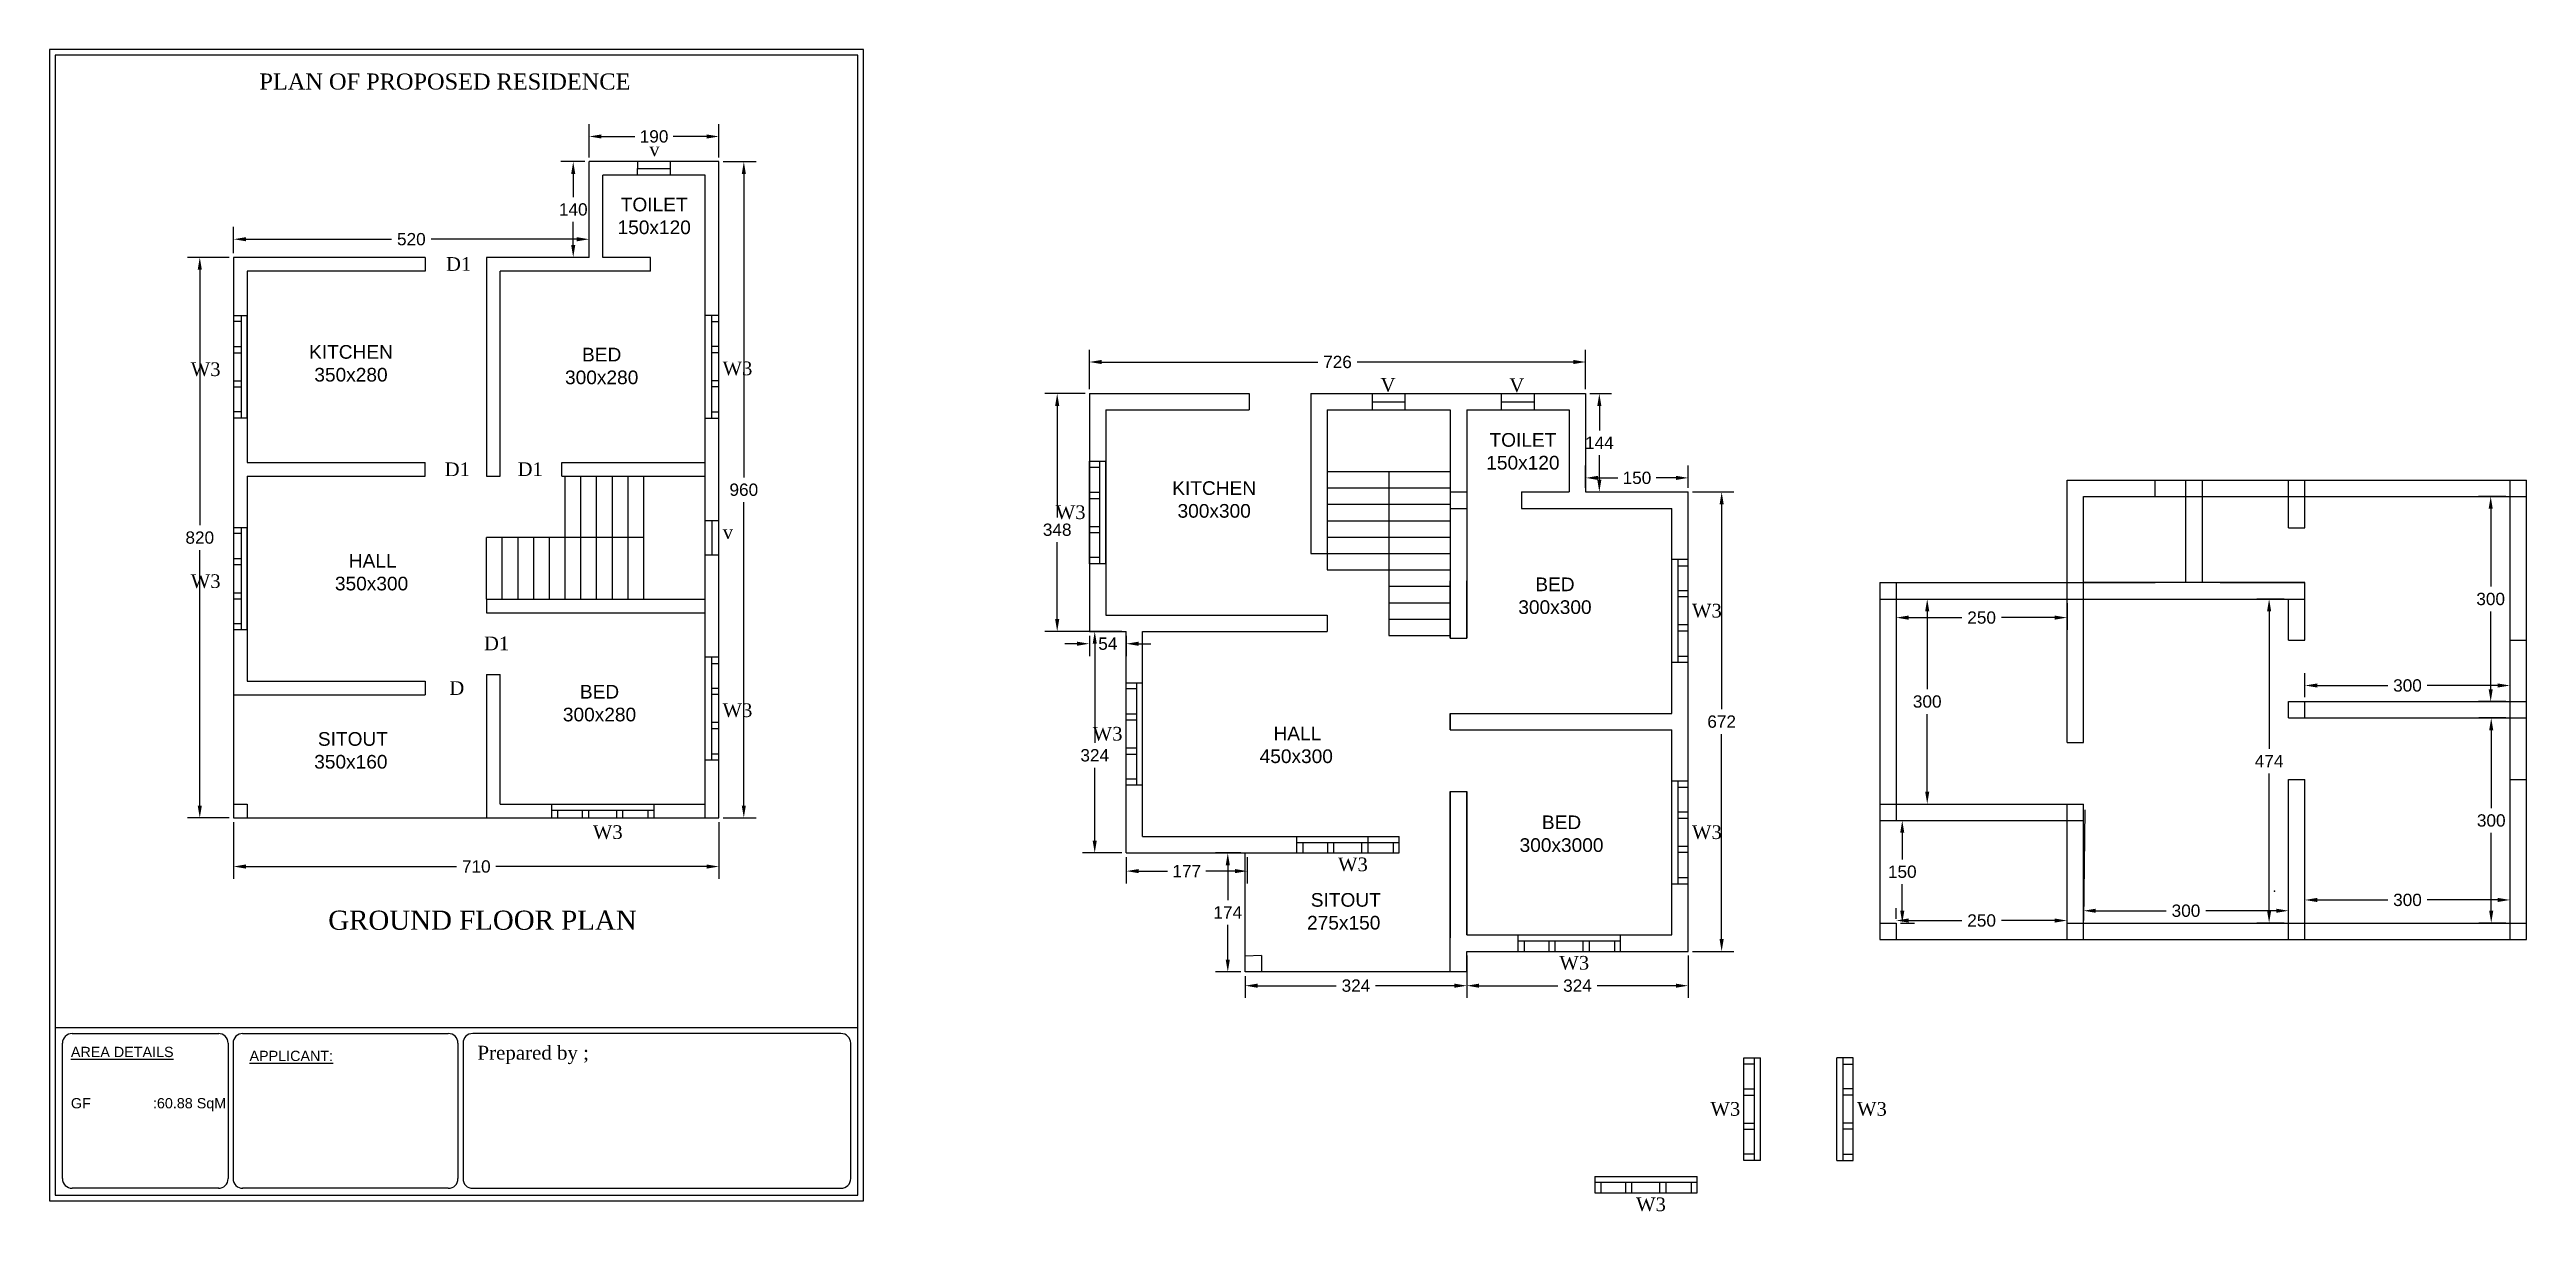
# Model space of a CAD drawing. Header units: inches. Extents: x -2903 to 3367, y -161 to 1064.
# Drawn here: x -776.65 to -740.42, y 670.51 to 687.5 of the extents above; entities that cross this region are included whole.
import ezdxf

# ---------------------------------------------------------------- set-up
doc = ezdxf.new("R2010")
doc.units = ezdxf.units.IN
doc.header["$MEASUREMENT"] = 0
doc.layers.add('--plan', color=7, linetype='Continuous')
doc.layers.add('PLAN', color=10, linetype='Continuous')
doc.styles.add('Notes', font='arial.ttf', dxfattribs={"height": 3})
doc.styles.add('SA', font='times.ttf')
doc.styles.get("Standard").update_dxf_attribs({"font": 'arial.ttf'})
doc.dimstyles.get("Standard").update_dxf_attribs({"dimtxt": 0.18, "dimasz": 0.18, "dimexe": 0.18, "dimexo": 0.0625, "dimgap": 0.09, "dimtad": 0, "dimtih": 1, "dimtoh": 1, "dimdec": 0, "dimlfac": 100, "dimzin": 0, "dimdsep": 46, "dimtxsty": 'Standard', "dimcen": 0.09, "dimadec": 0, "dimazin": 0, "dimtfac": 1, "dimtdec": 0, "dimtofl": 0, "dimtmove": 0, "dimatfit": 3, "dimfxl": 1, "dimtolj": 1, "dimtzin": 0, "dimarcsym": 0})

msp = doc.modelspace()

# ---------------------------------------------------------------- texts
at = {"layer": '--plan', "ltscale": 0.1, "style": 'SA'}
for s, insert, char_height, width, attachment_point in [('\\A1;                               PLAN OF PROPOSED RESIDENCE ', (-776.337, 687.152), 0.23556, 14.73719, 1), ('{\\fTimes New Roman|b0|i0|c0|p18;W3}', (-774.584, 682.926), 0.2, 0.23555, 1), ('{\\fTimes New Roman|b0|i0|c0|p18;W3}', (-766.369, 682.938), 0.2, 0.23555, 3), ('{\\fTimes New Roman|b0|i0|c0|p18;V}', (-757.18, 682.696), 0.2, 0.23555, 1), ('{\\fTimes New Roman|b0|i0|c0|p18;V}', (-755.297, 682.691), 0.2, 0.23555, 1), ('{\\fTimes New Roman|b0|i0|c0|p18;W3}', (-761.495, 680.834), 0.2, 0.23555, 3), ('{\\fTimes New Roman|b0|i0|c0|p18;W3}', (-774.584, 679.826), 0.2, 0.23555, 1), ('{\\fTimes New Roman|b0|i0|c0|p18;W3}', (-752.625, 679.394), 0.2, 0.23555, 1), ('{\\fTimes New Roman|b0|i0|c0|p18;W3}', (-766.369, 677.938), 0.2, 0.23555, 3), ('{\\fTimes New Roman|b0|i0|c0|p18;W3}', (-760.955, 677.594), 0.2, 0.23555, 3), ('{\\fTimes New Roman|b0|i0|c0|p18;W3}', (-768.702, 676.155), 0.2, 0.23555, 1), ('{\\fTimes New Roman|b0|i0|c0|p18;W3}', (-752.625, 676.154), 0.2, 0.23555, 1), ('{\\fTimes New Roman|b0|i0|c0|p18;W3}', (-757.803, 675.683), 0.2, 0.23555, 1), ('GROUND FLOOR PLAN', (-772.573, 674.906), 0.28, 17.51749, 1), ('{\\fTimes New Roman|b0|i0|c0|p18;W3}', (-754.565, 674.243), 0.2, 0.23555, 1), ('{\\fTimes New Roman|b0|i0|c0|p18;W3}', (-751.919, 672.106), 0.2, 0.23555, 3), ('{\\fTimes New Roman|b0|i0|c0|p18;W3}', (-750.211, 672.106), 0.2, 0.23555, 1), ('{\\fTimes New Roman|b0|i0|c0|p18;W3}', (-753.443, 670.71), 0.2, 0.23555, 1)]:
    msp.add_mtext(s, dxfattribs=dict(at, insert=insert, char_height=char_height, width=width, attachment_point=attachment_point))
at = {"layer": '--plan', "ltscale": 0.1, "char_height": 0.2, "attachment_point": 3, "style": 'SA'}
for insert in [(-767.726, 686.142), (-766.651, 680.543)]:
    msp.add_mtext_dynamic_manual_height_columns('v', width=5.30494, gutter_width=12.5, heights=[0], dxfattribs=dict(at, insert=insert))
at = {"char_height": 0.2, "attachment_point": 1}
for s, insert in [('\\pxqc;TOILET\\P150x120', (-768.604, 685.335)), ('\\pxqc;KITCHEN\\P350x280', (-773.039, 683.179)), ('\\pxqc;BED\\P300x280', (-769.372, 683.14)), ('\\pxqc;TOILET\\P150x120', (-755.897, 681.892)), ('\\pxqc;KITCHEN\\P300x300', (-760.413, 681.187)), ('      HALL\\P\\pxqc;350x300', (-772.738, 680.124)), ('\\pxqc;BED\\P300x300', (-755.428, 679.779)), ('\\pxqc;BED\\P300x280', (-769.404, 678.208)), ('\\pxqc;SITOUT\\P\\pq*;   350x160', (-773.011, 677.517)), ('      HALL\\P\\pxqc;450x300', (-759.212, 677.598)), ('\\pxqc;BED\\P300x3000', (-755.332, 676.298)), ('\\pxqc;SITOUT\\P\\pq*;   275x150', (-758.488, 675.163))]:
    msp.add_mtext_dynamic_manual_height_columns(s, width=1.59803, gutter_width=1, heights=[0], dxfattribs=dict(at, insert=insert))
at = {"char_height": 0.2, "width": 2.56504, "attachment_point": 1, "style": 'Notes'}
for s, insert in [('\\pxqc;{\\fTimes New Roman|b0|i0|c0|p18;D1}', (-771.948, 684.465)), ('\\pxqc;{\\fTimes New Roman|b0|i0|c0|p18;D1}', (-771.967, 681.462)), ('\\pxqc;{\\fTimes New Roman|b0|i0|c0|p18;D1}', (-770.901, 681.464)), ('\\pxqc;{\\fTimes New Roman|b0|i0|c0|p18;D1}', (-771.393, 678.915)), ('\\pxqc;{\\fTimes New Roman|b0|i0|c0|p18;D}', (-771.975, 678.262))]:
    msp.add_mtext(s, dxfattribs=dict(at, insert=insert))
at = {"insert": (-770.39, 672.929), "char_height": 0.20249, "width": 4.70043, "attachment_point": 1}
msp.add_mtext('{\\fTimes New Roman|b0|i0|c0|p18;Prepared by ;}', dxfattribs=at)
msp.add_mtext('{\\fTimes New Roman|b0|i0|c0|p18;Prepared by ;}', dxfattribs=at)
at = {"layer": 'PLAN', "color": 0, "char_height": 0.14999, "attachment_point": 1}
for s, insert, width in [('\\pxt4.6154;{\\LAREA DETAILS}\\P\\P\\P\\ptz;GF ^I^I:60.88 SqM\\P\\pt8;\\P\\P\\ptz;\\P^I', (-776.337, 672.914), 2.45692), ('\\pxt4.6154;{\\LAPPLICANT:}', (-773.724, 672.856), 3.01126), ('\\pxt4.6154;{\\LAPPLICANT:}\\P\\P\\P\\P\\pt4.6154,11;                 ', (-773.724, 672.856), 3.01126)]:
    msp.add_mtext(s, dxfattribs=dict(at, insert=insert, width=width))

# ---------------------------------------------------------------- blocks, each defined once
blk = doc.blocks.new('*D336')
at = {"color": 0, "lineweight": -2, "transparency": 16777216}
for p, q in [((-773.957, 676.199), (-773.957, 675.371)), ((-766.857, 676.199), (-766.857, 675.371)), ((-773.777, 675.551), (-770.695, 675.551)), ((-767.037, 675.551), (-770.119, 675.551))]:
    blk.add_line(p, q, dxfattribs=at)
at = {"color": 0, "transparency": 16777216}
for points in [[(-773.777, 675.581), (-773.777, 675.521), (-773.957, 675.551)], [(-767.037, 675.581), (-767.037, 675.521), (-766.857, 675.551)]]:
    blk.add_solid(points, dxfattribs=at)
at = {"layer": 'Defpoints', "color": 0, "transparency": 16777216}
for p in [(-773.957, 676.262), (-766.857, 676.262), (-766.857, 675.551)]:
    blk.add_point(p, dxfattribs=at)
at = {"color": 0, "transparency": 16777216, "insert": (-770.407, 675.551), "char_height": 0.18, "attachment_point": 5}
blk.add_mtext('\\A1;710', dxfattribs=at)
blk = doc.blocks.new('*D337')
at = {"color": 0, "lineweight": -2, "transparency": 16777216}
for p, q in [((-774.02, 684.462), (-774.632, 684.462)), ((-774.452, 684.282), (-774.452, 680.544)), ((-774.452, 676.442), (-774.452, 680.18)), ((-774.02, 676.262), (-774.632, 676.262))]:
    blk.add_line(p, q, dxfattribs=at)
at = {"color": 0, "transparency": 16777216}
for points in [[(-774.482, 684.282), (-774.422, 684.282), (-774.452, 684.462)], [(-774.482, 676.442), (-774.422, 676.442), (-774.452, 676.262)]]:
    blk.add_solid(points, dxfattribs=at)
at = {"layer": 'Defpoints', "color": 0, "transparency": 16777216}
for p in [(-774.452, 684.462), (-773.957, 684.462), (-773.957, 676.262)]:
    blk.add_point(p, dxfattribs=at)
at = {"color": 0, "transparency": 16777216, "insert": (-774.452, 680.362), "char_height": 0.18, "attachment_point": 5}
blk.add_mtext('\\A1;820', dxfattribs=at)
blk = doc.blocks.new('*D326')
at = {"color": 0, "lineweight": -2, "transparency": 16777216}
for p, q in [((-746.899, 674.787), (-746.899, 675.084)), ((-743.899, 674.787), (-743.899, 675.084)), ((-746.719, 674.904), (-745.687, 674.904)), ((-744.079, 674.904), (-745.11, 674.904))]:
    blk.add_line(p, q, dxfattribs=at)
at = {"color": 0, "transparency": 16777216}
for points in [[(-746.719, 674.934), (-746.719, 674.874), (-746.899, 674.904)], [(-744.079, 674.934), (-744.079, 674.874), (-743.899, 674.904)]]:
    blk.add_solid(points, dxfattribs=at)
at = {"layer": 'Defpoints', "color": 0, "transparency": 16777216}
for p in [(-746.899, 674.724), (-743.899, 674.904), (-743.899, 674.724)]:
    blk.add_point(p, dxfattribs=at)
at = {"color": 0, "transparency": 16777216, "insert": (-745.399, 674.904), "char_height": 0.18, "attachment_point": 5}
blk.add_mtext('\\A1;300', dxfattribs=at)
blk = doc.blocks.new('*D327')
at = {"color": 0, "lineweight": -2, "transparency": 16777216}
for p, q in [((-743.961, 679.464), (-744.363, 679.464)), ((-744.183, 679.284), (-744.183, 677.274)), ((-744.183, 674.904), (-744.183, 676.914)), ((-743.961, 674.724), (-744.363, 674.724))]:
    blk.add_line(p, q, dxfattribs=at)
at = {"color": 0, "transparency": 16777216}
for points in [[(-744.213, 679.284), (-744.153, 679.284), (-744.183, 679.464)], [(-744.213, 674.904), (-744.153, 674.904), (-744.183, 674.724)]]:
    blk.add_solid(points, dxfattribs=at)
at = {"layer": 'Defpoints', "color": 0, "transparency": 16777216}
for p in [(-744.183, 679.464), (-743.899, 679.464), (-743.899, 674.724)]:
    blk.add_point(p, dxfattribs=at)
at = {"color": 0, "transparency": 16777216, "insert": (-744.183, 677.094), "char_height": 0.18, "attachment_point": 5}
blk.add_mtext('\\A1;474', dxfattribs=at)
blk = doc.blocks.new('*D328')
at = {"color": 0, "lineweight": -2, "transparency": 16777216}
for p, q in [((-743.659, 674.787), (-743.659, 675.242)), ((-743.479, 675.062), (-742.447, 675.062)), ((-740.839, 675.062), (-741.87, 675.062)), ((-740.659, 674.787), (-740.659, 675.242))]:
    blk.add_line(p, q, dxfattribs=at)
at = {"color": 0, "transparency": 16777216}
for points in [[(-743.479, 675.092), (-743.479, 675.032), (-743.659, 675.062)], [(-740.839, 675.092), (-740.839, 675.032), (-740.659, 675.062)]]:
    blk.add_solid(points, dxfattribs=at)
at = {"layer": 'Defpoints', "color": 0, "transparency": 16777216}
for p in [(-743.659, 675.062), (-743.659, 674.724), (-740.659, 674.724)]:
    blk.add_point(p, dxfattribs=at)
at = {"color": 0, "transparency": 16777216, "insert": (-742.159, 675.062), "char_height": 0.18, "attachment_point": 5}
blk.add_mtext('\\A1;300', dxfattribs=at)
blk = doc.blocks.new('*D329')
at = {"color": 0, "lineweight": -2, "transparency": 16777216}
for p, q in [((-740.721, 677.724), (-741.114, 677.724)), ((-740.934, 677.544), (-740.934, 676.406)), ((-740.934, 674.904), (-740.934, 676.042)), ((-740.721, 674.724), (-741.114, 674.724))]:
    blk.add_line(p, q, dxfattribs=at)
at = {"color": 0, "transparency": 16777216}
for points in [[(-740.964, 677.544), (-740.904, 677.544), (-740.934, 677.724)], [(-740.964, 674.904), (-740.904, 674.904), (-740.934, 674.724)]]:
    blk.add_solid(points, dxfattribs=at)
at = {"layer": 'Defpoints', "color": 0, "transparency": 16777216}
for p in [(-740.934, 677.724), (-740.659, 677.724), (-740.659, 674.724)]:
    blk.add_point(p, dxfattribs=at)
at = {"color": 0, "transparency": 16777216, "insert": (-740.934, 676.224), "char_height": 0.18, "attachment_point": 5}
blk.add_mtext('\\A1;300', dxfattribs=at)
blk = doc.blocks.new('*D330')
at = {"color": 0, "lineweight": -2, "transparency": 16777216}
for p, q in [((-740.721, 680.964), (-741.122, 680.964)), ((-740.942, 680.784), (-740.942, 679.646)), ((-740.942, 678.144), (-740.942, 679.282)), ((-740.721, 677.964), (-741.122, 677.964))]:
    blk.add_line(p, q, dxfattribs=at)
at = {"color": 0, "transparency": 16777216}
for points in [[(-740.972, 680.784), (-740.912, 680.784), (-740.942, 680.964)], [(-740.972, 678.144), (-740.912, 678.144), (-740.942, 677.964)]]:
    blk.add_solid(points, dxfattribs=at)
at = {"layer": 'Defpoints', "color": 0, "transparency": 16777216}
for p in [(-740.942, 680.964), (-740.659, 680.964), (-740.659, 677.964)]:
    blk.add_point(p, dxfattribs=at)
at = {"color": 0, "transparency": 16777216, "insert": (-740.942, 679.464), "char_height": 0.18, "attachment_point": 5}
blk.add_mtext('\\A1;300', dxfattribs=at)
blk = doc.blocks.new('*D331')
at = {"color": 0, "lineweight": -2, "transparency": 16777216}
for p, q in [((-743.659, 678.027), (-743.659, 678.379)), ((-740.659, 678.027), (-740.659, 678.379)), ((-743.479, 678.199), (-742.447, 678.199)), ((-740.839, 678.199), (-741.87, 678.199))]:
    blk.add_line(p, q, dxfattribs=at)
at = {"color": 0, "transparency": 16777216}
for points in [[(-743.479, 678.229), (-743.479, 678.169), (-743.659, 678.199)], [(-740.839, 678.229), (-740.839, 678.169), (-740.659, 678.199)]]:
    blk.add_solid(points, dxfattribs=at)
at = {"layer": 'Defpoints', "color": 0, "transparency": 16777216}
for p in [(-743.659, 678.199), (-743.659, 677.964), (-740.659, 677.964)]:
    blk.add_point(p, dxfattribs=at)
at = {"color": 0, "transparency": 16777216, "insert": (-742.159, 678.199), "char_height": 0.18, "attachment_point": 5}
blk.add_mtext('\\A1;300', dxfattribs=at)
blk = doc.blocks.new('*D332')
at = {"color": 0, "lineweight": -2, "transparency": 16777216}
for p, q in [((-749.637, 674.787), (-749.637, 674.941)), ((-749.457, 674.761), (-748.678, 674.761)), ((-747.319, 674.761), (-748.098, 674.761)), ((-747.139, 674.787), (-747.139, 674.941))]:
    blk.add_line(p, q, dxfattribs=at)
at = {"color": 0, "transparency": 16777216}
for points in [[(-749.457, 674.791), (-749.457, 674.731), (-749.637, 674.761)], [(-747.319, 674.791), (-747.319, 674.731), (-747.139, 674.761)]]:
    blk.add_solid(points, dxfattribs=at)
at = {"layer": 'Defpoints', "color": 0, "transparency": 16777216}
for p in [(-749.637, 674.724), (-747.139, 674.761), (-747.139, 674.724)]:
    blk.add_point(p, dxfattribs=at)
at = {"color": 0, "transparency": 16777216, "insert": (-748.388, 674.761), "char_height": 0.18, "attachment_point": 5}
blk.add_mtext('\\A1;250', dxfattribs=at)
blk = doc.blocks.new('*D333')
at = {"color": 0, "lineweight": -2, "transparency": 16777216}
for p, q in [((-749.575, 676.224), (-749.369, 676.224)), ((-749.549, 676.044), (-749.549, 675.656)), ((-749.549, 674.904), (-749.549, 675.292)), ((-749.575, 674.724), (-749.369, 674.724))]:
    blk.add_line(p, q, dxfattribs=at)
at = {"color": 0, "transparency": 16777216}
for points in [[(-749.579, 676.044), (-749.519, 676.044), (-749.549, 676.224)], [(-749.579, 674.904), (-749.519, 674.904), (-749.549, 674.724)]]:
    blk.add_solid(points, dxfattribs=at)
at = {"layer": 'Defpoints', "color": 0, "transparency": 16777216}
for p in [(-749.637, 676.224), (-749.549, 676.224), (-749.637, 674.724)]:
    blk.add_point(p, dxfattribs=at)
at = {"color": 0, "transparency": 16777216, "insert": (-749.549, 675.474), "char_height": 0.18, "attachment_point": 5}
blk.add_mtext('\\A1;150', dxfattribs=at)
blk = doc.blocks.new('*D334')
at = {"color": 0, "lineweight": -2, "transparency": 16777216}
for p, q in [((-749.637, 679.402), (-749.637, 679.012)), ((-747.139, 679.402), (-747.139, 679.012)), ((-749.457, 679.192), (-748.678, 679.192)), ((-747.319, 679.192), (-748.098, 679.192))]:
    blk.add_line(p, q, dxfattribs=at)
at = {"color": 0, "transparency": 16777216}
for points in [[(-749.457, 679.222), (-749.457, 679.162), (-749.637, 679.192)], [(-747.319, 679.222), (-747.319, 679.162), (-747.139, 679.192)]]:
    blk.add_solid(points, dxfattribs=at)
at = {"layer": 'Defpoints', "color": 0, "transparency": 16777216}
for p in [(-749.637, 679.464), (-747.139, 679.464), (-749.637, 679.192)]:
    blk.add_point(p, dxfattribs=at)
at = {"color": 0, "transparency": 16777216, "insert": (-748.388, 679.192), "char_height": 0.18, "attachment_point": 5}
blk.add_mtext('\\A1;250', dxfattribs=at)
blk = doc.blocks.new('*D335')
at = {"color": 0, "lineweight": -2, "transparency": 16777216}
for p, q in [((-749.575, 679.464), (-749.004, 679.464)), ((-749.184, 679.284), (-749.184, 678.146)), ((-749.184, 676.644), (-749.184, 677.782)), ((-749.575, 676.464), (-749.004, 676.464))]:
    blk.add_line(p, q, dxfattribs=at)
at = {"color": 0, "transparency": 16777216}
for points in [[(-749.214, 679.284), (-749.154, 679.284), (-749.184, 679.464)], [(-749.214, 676.644), (-749.154, 676.644), (-749.184, 676.464)]]:
    blk.add_solid(points, dxfattribs=at)
at = {"layer": 'Defpoints', "color": 0, "transparency": 16777216}
for p in [(-749.637, 679.464), (-749.637, 676.464), (-749.184, 676.464)]:
    blk.add_point(p, dxfattribs=at)
at = {"color": 0, "transparency": 16777216, "insert": (-749.184, 677.964), "char_height": 0.18, "attachment_point": 5}
blk.add_mtext('\\A1;300', dxfattribs=at)
blk = doc.blocks.new('*D338')
at = {"color": 0, "lineweight": -2, "transparency": 16777216}
for p, q in [((-761.44, 682.533), (-761.44, 683.111)), ((-754.18, 682.533), (-754.18, 683.111)), ((-761.26, 682.931), (-758.098, 682.931)), ((-754.36, 682.931), (-757.522, 682.931))]:
    blk.add_line(p, q, dxfattribs=at)
at = {"color": 0, "transparency": 16777216}
for points in [[(-761.26, 682.961), (-761.26, 682.901), (-761.44, 682.931)], [(-754.36, 682.961), (-754.36, 682.901), (-754.18, 682.931)]]:
    blk.add_solid(points, dxfattribs=at)
at = {"layer": 'Defpoints', "color": 0, "transparency": 16777216}
for p in [(-754.18, 682.931), (-761.44, 682.47), (-754.18, 682.47)]:
    blk.add_point(p, dxfattribs=at)
at = {"color": 0, "transparency": 16777216, "insert": (-757.81, 682.931), "char_height": 0.18, "attachment_point": 5}
blk.add_mtext('\\A1;726', dxfattribs=at)
blk = doc.blocks.new('*D339')
at = {"color": 0, "lineweight": -2, "transparency": 16777216}
for p, q in [((-754.118, 682.47), (-753.8, 682.47)), ((-753.98, 682.29), (-753.98, 681.93)), ((-753.98, 681.21), (-753.98, 681.57)), ((-754.118, 681.03), (-753.8, 681.03))]:
    blk.add_line(p, q, dxfattribs=at)
at = {"color": 0, "transparency": 16777216}
for points in [[(-754.01, 682.29), (-753.95, 682.29), (-753.98, 682.47)], [(-754.01, 681.21), (-753.95, 681.21), (-753.98, 681.03)]]:
    blk.add_solid(points, dxfattribs=at)
at = {"layer": 'Defpoints', "color": 0, "transparency": 16777216}
for p in [(-754.18, 682.47), (-754.18, 681.03), (-753.98, 681.03)]:
    blk.add_point(p, dxfattribs=at)
at = {"color": 0, "transparency": 16777216, "insert": (-753.98, 681.75), "char_height": 0.18, "attachment_point": 5}
blk.add_mtext('\\A1;144', dxfattribs=at)
blk = doc.blocks.new('*D340')
at = {"color": 0, "lineweight": -2, "transparency": 16777216}
for p, q in [((-754.18, 681.093), (-754.18, 681.416)), ((-754, 681.236), (-753.71, 681.236)), ((-752.86, 681.236), (-753.15, 681.236)), ((-752.68, 681.093), (-752.68, 681.416))]:
    blk.add_line(p, q, dxfattribs=at)
at = {"color": 0, "transparency": 16777216}
for points in [[(-754, 681.266), (-754, 681.206), (-754.18, 681.236)], [(-752.86, 681.266), (-752.86, 681.206), (-752.68, 681.236)]]:
    blk.add_solid(points, dxfattribs=at)
at = {"layer": 'Defpoints', "color": 0, "transparency": 16777216}
for p in [(-752.68, 681.236), (-754.18, 681.03), (-752.68, 681.03)]:
    blk.add_point(p, dxfattribs=at)
at = {"color": 0, "transparency": 16777216, "insert": (-753.43, 681.236), "char_height": 0.18, "attachment_point": 5}
blk.add_mtext('\\A1;150', dxfattribs=at)
blk = doc.blocks.new('*D341')
at = {"color": 0, "lineweight": -2, "transparency": 16777216}
for p, q in [((-752.618, 681.03), (-752.011, 681.03)), ((-752.191, 680.85), (-752.191, 677.852)), ((-752.191, 674.49), (-752.191, 677.488)), ((-752.618, 674.31), (-752.011, 674.31))]:
    blk.add_line(p, q, dxfattribs=at)
at = {"color": 0, "transparency": 16777216}
for points in [[(-752.221, 680.85), (-752.161, 680.85), (-752.191, 681.03)], [(-752.221, 674.49), (-752.161, 674.49), (-752.191, 674.31)]]:
    blk.add_solid(points, dxfattribs=at)
at = {"layer": 'Defpoints', "color": 0, "transparency": 16777216}
for p in [(-752.68, 681.03), (-752.68, 674.31), (-752.191, 674.31)]:
    blk.add_point(p, dxfattribs=at)
at = {"color": 0, "transparency": 16777216, "insert": (-752.191, 677.67), "char_height": 0.18, "attachment_point": 5}
blk.add_mtext('\\A1;672', dxfattribs=at)
blk = doc.blocks.new('*D342')
at = {"color": 0, "lineweight": -2, "transparency": 16777216}
for p, q in [((-755.92, 674.248), (-755.92, 673.628)), ((-752.68, 674.248), (-752.68, 673.628)), ((-755.74, 673.808), (-754.589, 673.808)), ((-752.86, 673.808), (-754.012, 673.808))]:
    blk.add_line(p, q, dxfattribs=at)
at = {"color": 0, "transparency": 16777216}
for points in [[(-755.74, 673.838), (-755.74, 673.778), (-755.92, 673.808)], [(-752.86, 673.838), (-752.86, 673.778), (-752.68, 673.808)]]:
    blk.add_solid(points, dxfattribs=at)
at = {"layer": 'Defpoints', "color": 0, "transparency": 16777216}
for p in [(-755.92, 674.31), (-752.68, 674.31), (-755.92, 673.808)]:
    blk.add_point(p, dxfattribs=at)
at = {"color": 0, "transparency": 16777216, "insert": (-754.3, 673.808), "char_height": 0.18, "attachment_point": 5}
blk.add_mtext('\\A1;324', dxfattribs=at)
blk = doc.blocks.new('*D343')
at = {"color": 0, "lineweight": -2, "transparency": 16777216}
for p, q in [((-759.16, 673.948), (-759.16, 673.628)), ((-755.92, 673.933), (-755.92, 673.628)), ((-758.98, 673.808), (-757.829, 673.808)), ((-756.1, 673.808), (-757.252, 673.808))]:
    blk.add_line(p, q, dxfattribs=at)
at = {"color": 0, "transparency": 16777216}
for points in [[(-758.98, 673.838), (-758.98, 673.778), (-759.16, 673.808)], [(-756.1, 673.838), (-756.1, 673.778), (-755.92, 673.808)]]:
    blk.add_solid(points, dxfattribs=at)
at = {"layer": 'Defpoints', "color": 0, "transparency": 16777216}
for p in [(-759.16, 674.01), (-755.92, 673.995), (-759.16, 673.808)]:
    blk.add_point(p, dxfattribs=at)
at = {"color": 0, "transparency": 16777216, "insert": (-757.54, 673.808), "char_height": 0.18, "attachment_point": 5}
blk.add_mtext('\\A1;324', dxfattribs=at)
blk = doc.blocks.new('*D344')
at = {"color": 0, "lineweight": -2, "transparency": 16777216}
for p, q in [((-759.223, 675.75), (-759.595, 675.75)), ((-759.415, 675.57), (-759.415, 675.06)), ((-759.415, 674.19), (-759.415, 674.7)), ((-759.223, 674.01), (-759.595, 674.01))]:
    blk.add_line(p, q, dxfattribs=at)
at = {"color": 0, "transparency": 16777216}
for points in [[(-759.445, 675.57), (-759.385, 675.57), (-759.415, 675.75)], [(-759.445, 674.19), (-759.385, 674.19), (-759.415, 674.01)]]:
    blk.add_solid(points, dxfattribs=at)
at = {"layer": 'Defpoints', "color": 0, "transparency": 16777216}
for p in [(-759.415, 675.75), (-759.16, 675.75), (-759.16, 674.01)]:
    blk.add_point(p, dxfattribs=at)
at = {"color": 0, "transparency": 16777216, "insert": (-759.415, 674.88), "char_height": 0.18, "attachment_point": 5}
blk.add_mtext('\\A1;174', dxfattribs=at)
blk = doc.blocks.new('*D345')
at = {"color": 0, "lineweight": -2, "transparency": 16777216}
for p, q in [((-760.9, 675.688), (-760.9, 675.304)), ((-760.72, 675.484), (-760.296, 675.484)), ((-759.31, 675.484), (-759.735, 675.484)), ((-759.13, 675.688), (-759.13, 675.304))]:
    blk.add_line(p, q, dxfattribs=at)
at = {"color": 0, "transparency": 16777216}
for points in [[(-760.72, 675.514), (-760.72, 675.454), (-760.9, 675.484)], [(-759.31, 675.514), (-759.31, 675.454), (-759.13, 675.484)]]:
    blk.add_solid(points, dxfattribs=at)
at = {"layer": 'Defpoints', "color": 0, "transparency": 16777216}
for p in [(-760.9, 675.75), (-759.13, 675.75), (-760.9, 675.484)]:
    blk.add_point(p, dxfattribs=at)
at = {"color": 0, "transparency": 16777216, "insert": (-760.015, 675.484), "char_height": 0.18, "attachment_point": 5}
blk.add_mtext('\\A1;177', dxfattribs=at)
blk = doc.blocks.new('*D346')
at = {"color": 0, "lineweight": -2, "transparency": 16777216}
for p, q in [((-760.963, 678.99), (-761.541, 678.99)), ((-761.361, 678.81), (-761.361, 677.359)), ((-761.361, 675.93), (-761.361, 676.995)), ((-760.963, 675.75), (-761.541, 675.75))]:
    blk.add_line(p, q, dxfattribs=at)
at = {"color": 0, "transparency": 16777216}
for points in [[(-761.391, 678.81), (-761.331, 678.81), (-761.361, 678.99)], [(-761.391, 675.93), (-761.331, 675.93), (-761.361, 675.75)]]:
    blk.add_solid(points, dxfattribs=at)
at = {"layer": 'Defpoints', "color": 0, "transparency": 16777216}
for p in [(-761.361, 678.99), (-760.9, 678.99), (-760.9, 675.75)]:
    blk.add_point(p, dxfattribs=at)
at = {"color": 0, "transparency": 16777216, "insert": (-761.361, 677.177), "char_height": 0.18, "attachment_point": 5}
blk.add_mtext('\\A1;324', dxfattribs=at)
blk = doc.blocks.new('*D347')
at = {"color": 0, "lineweight": -2, "transparency": 16777216}
for p, q in [((-761.62, 678.81), (-761.8, 678.81)), ((-761.44, 678.928), (-761.44, 678.63)), ((-760.9, 678.928), (-760.9, 678.63)), ((-760.72, 678.81), (-760.54, 678.81))]:
    blk.add_line(p, q, dxfattribs=at)
at = {"color": 0, "transparency": 16777216}
for points in [[(-761.62, 678.84), (-761.62, 678.78), (-761.44, 678.81)], [(-760.72, 678.84), (-760.72, 678.78), (-760.9, 678.81)]]:
    blk.add_solid(points, dxfattribs=at)
at = {"layer": 'Defpoints', "color": 0, "transparency": 16777216}
for p in [(-761.44, 678.99), (-760.9, 678.99), (-761.44, 678.81)]:
    blk.add_point(p, dxfattribs=at)
at = {"color": 0, "transparency": 16777216, "insert": (-761.17, 678.81), "char_height": 0.18, "attachment_point": 5}
blk.add_mtext('\\A1;54', dxfattribs=at)
blk = doc.blocks.new('*D348')
at = {"color": 0, "lineweight": -2, "transparency": 16777216}
for p, q in [((-761.503, 682.47), (-762.09, 682.47)), ((-761.91, 682.29), (-761.91, 680.659)), ((-761.91, 679.17), (-761.91, 680.295)), ((-761.503, 678.99), (-762.09, 678.99))]:
    blk.add_line(p, q, dxfattribs=at)
at = {"color": 0, "transparency": 16777216}
for points in [[(-761.94, 682.29), (-761.88, 682.29), (-761.91, 682.47)], [(-761.94, 679.17), (-761.88, 679.17), (-761.91, 678.99)]]:
    blk.add_solid(points, dxfattribs=at)
at = {"layer": 'Defpoints', "color": 0, "transparency": 16777216}
for p in [(-761.44, 682.47), (-761.91, 678.99), (-761.44, 678.99)]:
    blk.add_point(p, dxfattribs=at)
at = {"color": 0, "transparency": 16777216, "insert": (-761.91, 680.477), "char_height": 0.18, "attachment_point": 5}
blk.add_mtext('\\A1;348', dxfattribs=at)
blk = doc.blocks.new('*D381')
at = {"color": 0, "lineweight": -2, "transparency": 16777216}
for p, q in [((-773.957, 684.524), (-773.957, 684.907)), ((-768.757, 684.524), (-768.757, 684.907)), ((-773.777, 684.727), (-771.646, 684.727)), ((-768.937, 684.727), (-771.069, 684.727))]:
    blk.add_line(p, q, dxfattribs=at)
at = {"color": 0, "transparency": 16777216}
for points in [[(-773.777, 684.757), (-773.777, 684.697), (-773.957, 684.727)], [(-768.937, 684.757), (-768.937, 684.697), (-768.757, 684.727)]]:
    blk.add_solid(points, dxfattribs=at)
at = {"layer": 'Defpoints', "color": 0, "transparency": 16777216}
for p in [(-773.957, 684.462), (-768.757, 684.727), (-768.757, 684.462)]:
    blk.add_point(p, dxfattribs=at)
at = {"color": 0, "transparency": 16777216, "insert": (-771.357, 684.727), "char_height": 0.18, "attachment_point": 5}
blk.add_mtext('\\A1;520', dxfattribs=at)
blk = doc.blocks.new('*D382')
at = {"color": 0, "lineweight": -2, "transparency": 16777216}
for p, q in [((-768.82, 685.862), (-769.169, 685.862)), ((-768.989, 685.682), (-768.989, 685.344)), ((-768.989, 684.642), (-768.989, 684.98)), ((-768.82, 684.462), (-769.169, 684.462))]:
    blk.add_line(p, q, dxfattribs=at)
at = {"color": 0, "transparency": 16777216}
for points in [[(-769.019, 685.682), (-768.959, 685.682), (-768.989, 685.862)], [(-769.019, 684.642), (-768.959, 684.642), (-768.989, 684.462)]]:
    blk.add_solid(points, dxfattribs=at)
at = {"layer": 'Defpoints', "color": 0, "transparency": 16777216}
for p in [(-768.757, 685.862), (-768.989, 684.462), (-768.757, 684.462)]:
    blk.add_point(p, dxfattribs=at)
at = {"color": 0, "transparency": 16777216, "insert": (-768.989, 685.162), "char_height": 0.18, "attachment_point": 5}
blk.add_mtext('\\A1;140', dxfattribs=at)
blk = doc.blocks.new('*D383')
at = {"color": 0, "lineweight": -2, "transparency": 16777216}
for p, q in [((-766.795, 685.862), (-766.314, 685.862)), ((-766.494, 685.682), (-766.494, 681.244)), ((-766.494, 676.442), (-766.494, 680.88)), ((-766.795, 676.262), (-766.314, 676.262))]:
    blk.add_line(p, q, dxfattribs=at)
at = {"color": 0, "transparency": 16777216}
for points in [[(-766.524, 685.682), (-766.464, 685.682), (-766.494, 685.862)], [(-766.524, 676.442), (-766.464, 676.442), (-766.494, 676.262)]]:
    blk.add_solid(points, dxfattribs=at)
at = {"layer": 'Defpoints', "color": 0, "transparency": 16777216}
for p in [(-766.857, 685.862), (-766.494, 685.862), (-766.857, 676.262)]:
    blk.add_point(p, dxfattribs=at)
at = {"color": 0, "transparency": 16777216, "insert": (-766.494, 681.062), "char_height": 0.18, "attachment_point": 5}
blk.add_mtext('\\A1;960', dxfattribs=at)
blk = doc.blocks.new('*D384')
at = {"color": 0, "lineweight": -2, "transparency": 16777216}
for p, q in [((-768.757, 685.924), (-768.757, 686.41)), ((-768.577, 686.23), (-768.087, 686.23)), ((-767.037, 686.23), (-767.527, 686.23)), ((-766.857, 685.924), (-766.857, 686.41))]:
    blk.add_line(p, q, dxfattribs=at)
at = {"color": 0, "transparency": 16777216}
for points in [[(-768.577, 686.26), (-768.577, 686.2), (-768.757, 686.23)], [(-767.037, 686.26), (-767.037, 686.2), (-766.857, 686.23)]]:
    blk.add_solid(points, dxfattribs=at)
at = {"layer": 'Defpoints', "color": 0, "transparency": 16777216}
for p in [(-768.757, 686.23), (-768.757, 685.862), (-766.857, 685.862)]:
    blk.add_point(p, dxfattribs=at)
at = {"color": 0, "transparency": 16777216, "insert": (-767.807, 686.23), "char_height": 0.18, "attachment_point": 5}
blk.add_mtext('\\A1;190', dxfattribs=at)

# ---------------------------------------------------------------- dimensions: what is measured, and where the dimension line sits
for base, p1, p2, picture, middle in [((-768.757, 686.23), (-766.857, 685.862), (-768.757, 685.862), '*D384', (-767.807, 686.23)), ((-768.757, 684.727), (-773.957, 684.462), (-768.757, 684.462), '*D381', (-771.357, 684.727)), ((-754.18, 682.931), (-761.44, 682.47), (-754.18, 682.47), '*D338', (-757.81, 682.931)), ((-752.68, 681.236), (-754.18, 681.03), (-752.68, 681.03), '*D340', (-753.43, 681.236)), ((-766.857, 675.551), (-773.957, 676.262), (-766.857, 676.262), '*D336', (-770.407, 675.551)), ((-760.9, 675.484), (-759.13, 675.75), (-760.9, 675.75), '*D345', (-760.015, 675.484)), ((-755.92, 673.808), (-752.68, 674.31), (-755.92, 674.31), '*D342', (-754.3, 673.808)), ((-759.16, 673.808), (-755.92, 673.995), (-759.16, 674.01), '*D343', (-757.54, 673.808))]:
    dim = msp.add_linear_dim(base=base, p1=p1, p2=p2, dimstyle='Standard')
    dim.commit()
    dim.dimension.update_dxf_attribs({"geometry": picture, "text_midpoint": middle})
for base, p1, p2, angle, picture, middle in [((-768.989, 684.462), (-768.757, 685.862), (-768.757, 684.462), 90, '*D382', (-768.989, 685.162)), ((-766.494, 685.862), (-766.857, 676.262), (-766.857, 685.862), 90, '*D383', (-766.494, 681.062)), ((-774.452, 684.462), (-773.957, 676.262), (-773.957, 684.462), 90, '*D337', (-774.452, 680.362)), ((-753.98, 681.03), (-754.18, 682.47), (-754.18, 681.03), 90, '*D339', (-753.98, 681.75)), ((-752.191, 674.31), (-752.68, 681.03), (-752.68, 674.31), 90, '*D341', (-752.191, 677.67)), ((-740.942, 680.964), (-740.659, 677.964), (-740.659, 680.964), 270, '*D330', (-740.942, 679.464)), ((-749.637, 679.192), (-747.139, 679.464), (-749.637, 679.464), 180, '*D334', (-748.388, 679.192)), ((-749.184, 676.464), (-749.637, 679.464), (-749.637, 676.464), 270, '*D335', (-749.184, 677.964)), ((-744.183, 679.464), (-743.899, 674.724), (-743.899, 679.464), 270, '*D327', (-744.183, 677.094)), ((-743.659, 678.199), (-740.659, 677.964), (-743.659, 677.964), 180, '*D331', (-742.159, 678.199)), ((-740.934, 677.724), (-740.659, 674.724), (-740.659, 677.724), 270, '*D329', (-740.934, 676.224)), ((-749.549, 676.224), (-749.637, 674.724), (-749.637, 676.224), 270, '*D333', (-749.549, 675.474)), ((-759.415, 675.75), (-759.16, 674.01), (-759.16, 675.75), 90, '*D344', (-759.415, 674.88)), ((-743.899, 674.904), (-746.899, 674.724), (-743.899, 674.724), 180, '*D326', (-745.399, 674.904)), ((-743.659, 675.062), (-740.659, 674.724), (-743.659, 674.724), 180, '*D328', (-742.159, 675.062)), ((-747.139, 674.761), (-749.637, 674.724), (-747.139, 674.724), 180, '*D332', (-748.388, 674.761))]:
    dim = msp.add_linear_dim(base=base, p1=p1, p2=p2, angle=angle, dimstyle='Standard')
    dim.commit()
    dim.dimension.update_dxf_attribs({"geometry": picture, "text_midpoint": middle})
for base, p1, p2, picture, middle in [((-761.91, 678.99), (-761.44, 682.47), (-761.44, 678.99), '*D348', (-761.91, 680.477)), ((-761.361, 678.99), (-760.9, 675.75), (-760.9, 678.99), '*D346', (-761.361, 677.177))]:
    dim = msp.add_linear_dim(base=base, p1=p1, p2=p2, angle=90, dimstyle='Standard')
    dim.commit()
    dim.dimension.update_dxf_attribs({"geometry": picture, "text_midpoint": middle, "dimtype": 160})
dim = msp.add_linear_dim(base=(-761.44, 678.81), p1=(-760.9, 678.99), p2=(-761.44, 678.99), dimstyle='Standard')
dim.commit()
dim.dimension.update_dxf_attribs({"geometry": '*D347', "text_midpoint": (-761.17, 678.81), "dimtype": 160})

# ---------------------------------------------------------------- linework, layer by layer
at = {"layer": '--plan', "ltscale": 0.1}
for p, q in [((-773.957, 683.612), (-773.757, 683.612)), ((-773.847, 683.522), (-773.957, 683.522)), ((-773.847, 683.612), (-773.847, 682.112)), ((-766.857, 683.612), (-767.057, 683.612)), ((-766.967, 683.612), (-766.967, 682.112)), ((-766.967, 683.522), (-766.857, 683.522)), ((-773.957, 683.157), (-773.847, 683.157)), ((-773.957, 683.157), (-773.847, 683.157)), ((-773.957, 683.067), (-773.847, 683.067)), ((-773.937, 683.067), (-773.847, 683.067)), ((-766.877, 683.157), (-766.967, 683.157)), ((-766.857, 683.157), (-766.967, 683.157)), ((-766.877, 683.067), (-766.967, 683.067)), ((-766.857, 683.067), (-766.967, 683.067)), ((-773.957, 682.657), (-773.847, 682.657)), ((-773.937, 682.657), (-773.847, 682.657)), ((-766.877, 682.657), (-766.967, 682.657)), ((-766.857, 682.657), (-766.967, 682.657)), ((-773.957, 682.567), (-773.847, 682.567)), ((-773.937, 682.567), (-773.847, 682.567)), ((-766.877, 682.567), (-766.967, 682.567)), ((-766.857, 682.567), (-766.967, 682.567)), ((-773.847, 682.202), (-773.957, 682.202)), ((-773.757, 682.112), (-773.957, 682.112)), ((-773.847, 682.202), (-773.937, 682.202)), ((-773.757, 682.112), (-773.937, 682.112)), ((-767.057, 682.112), (-766.877, 682.112)), ((-767.057, 682.112), (-766.857, 682.112)), ((-766.967, 682.202), (-766.877, 682.202)), ((-766.967, 682.202), (-766.857, 682.202)), ((-761.44, 681.48), (-761.2, 681.48)), ((-761.29, 681.39), (-761.44, 681.39)), ((-761.29, 681.48), (-761.29, 679.98)), ((-761.44, 681.025), (-761.29, 681.025)), ((-761.44, 681.025), (-761.29, 681.025)), ((-761.44, 680.935), (-761.29, 680.935)), ((-761.44, 680.935), (-761.29, 680.935)), ((-773.957, 680.512), (-773.757, 680.512)), ((-773.847, 680.422), (-773.957, 680.422)), ((-773.847, 680.512), (-773.847, 679.012)), ((-761.44, 680.525), (-761.29, 680.525)), ((-761.44, 680.525), (-761.29, 680.525)), ((-761.44, 680.435), (-761.29, 680.435)), ((-761.44, 680.435), (-761.29, 680.435)), ((-773.957, 680.057), (-773.847, 680.057)), ((-773.957, 680.057), (-773.847, 680.057)), ((-761.29, 680.07), (-761.44, 680.07)), ((-761.29, 680.07), (-761.44, 680.07)), ((-773.957, 679.967), (-773.847, 679.967)), ((-773.937, 679.967), (-773.847, 679.967)), ((-761.2, 679.98), (-761.44, 679.98)), ((-752.68, 680.04), (-752.92, 680.04)), ((-752.83, 680.04), (-752.83, 678.54)), ((-752.83, 679.95), (-752.68, 679.95)), ((-773.957, 679.557), (-773.847, 679.557)), ((-773.957, 679.467), (-773.847, 679.467)), ((-773.937, 679.557), (-773.847, 679.557)), ((-773.937, 679.467), (-773.847, 679.467)), ((-752.68, 679.585), (-752.83, 679.585)), ((-752.68, 679.585), (-752.83, 679.585)), ((-752.68, 679.495), (-752.83, 679.495)), ((-752.68, 679.495), (-752.83, 679.495)), ((-773.847, 679.102), (-773.957, 679.102)), ((-773.757, 679.012), (-773.957, 679.012)), ((-773.847, 679.102), (-773.937, 679.102)), ((-773.757, 679.012), (-773.937, 679.012)), ((-752.68, 679.085), (-752.83, 679.085)), ((-752.68, 679.085), (-752.83, 679.085)), ((-752.68, 678.995), (-752.83, 678.995)), ((-752.68, 678.995), (-752.83, 678.995)), ((-766.857, 678.612), (-767.057, 678.612)), ((-766.967, 678.612), (-766.967, 677.112)), ((-752.83, 678.63), (-752.68, 678.63)), ((-752.83, 678.63), (-752.68, 678.63)), ((-766.967, 678.522), (-766.857, 678.522)), ((-760.9, 678.24), (-760.66, 678.24)), ((-760.75, 678.24), (-760.75, 676.74)), ((-752.92, 678.54), (-752.68, 678.54)), ((-766.877, 678.157), (-766.967, 678.157)), ((-766.857, 678.157), (-766.967, 678.157)), ((-766.877, 678.067), (-766.967, 678.067)), ((-766.857, 678.067), (-766.967, 678.067)), ((-760.75, 678.15), (-760.9, 678.15)), ((-766.877, 677.657), (-766.967, 677.657)), ((-766.857, 677.657), (-766.967, 677.657)), ((-766.877, 677.567), (-766.967, 677.567)), ((-766.857, 677.567), (-766.967, 677.567)), ((-760.9, 677.785), (-760.75, 677.785)), ((-760.9, 677.785), (-760.75, 677.785)), ((-760.9, 677.695), (-760.75, 677.695)), ((-760.9, 677.695), (-760.75, 677.695)), ((-766.967, 677.202), (-766.877, 677.202)), ((-766.967, 677.202), (-766.857, 677.202)), ((-760.9, 677.285), (-760.75, 677.285)), ((-760.9, 677.285), (-760.75, 677.285)), ((-760.9, 677.195), (-760.75, 677.195)), ((-760.9, 677.195), (-760.75, 677.195)), ((-767.057, 677.112), (-766.877, 677.112)), ((-767.057, 677.112), (-766.857, 677.112)), ((-760.75, 676.83), (-760.9, 676.83)), ((-760.75, 676.83), (-760.9, 676.83)), ((-752.68, 676.8), (-752.92, 676.8)), ((-752.83, 676.8), (-752.83, 675.3)), ((-769.307, 676.462), (-769.307, 676.262)), ((-767.807, 676.262), (-767.807, 676.462)), ((-760.66, 676.74), (-760.9, 676.74)), ((-752.83, 676.71), (-752.68, 676.71)), ((-767.807, 676.372), (-769.307, 676.372)), ((-769.217, 676.372), (-769.217, 676.282)), ((-769.217, 676.372), (-769.217, 676.262)), ((-768.852, 676.282), (-768.852, 676.372)), ((-768.852, 676.262), (-768.852, 676.372)), ((-768.762, 676.282), (-768.762, 676.372)), ((-768.762, 676.262), (-768.762, 676.372)), ((-768.352, 676.282), (-768.352, 676.372)), ((-768.352, 676.262), (-768.352, 676.372)), ((-768.262, 676.282), (-768.262, 676.372)), ((-768.262, 676.262), (-768.262, 676.372)), ((-767.897, 676.372), (-767.897, 676.262)), ((-752.68, 676.345), (-752.83, 676.345)), ((-752.68, 676.345), (-752.83, 676.345)), ((-752.68, 676.255), (-752.83, 676.255)), ((-752.68, 676.255), (-752.83, 676.255)), ((-758.408, 675.99), (-758.408, 675.75)), ((-756.908, 675.9), (-758.408, 675.9)), ((-758.318, 675.9), (-758.318, 675.75)), ((-758.318, 675.9), (-758.318, 675.75)), ((-757.953, 675.75), (-757.953, 675.9)), ((-757.953, 675.75), (-757.953, 675.9)), ((-757.863, 675.75), (-757.863, 675.9)), ((-757.863, 675.75), (-757.863, 675.9)), ((-757.453, 675.75), (-757.453, 675.9)), ((-757.453, 675.75), (-757.453, 675.9)), ((-757.363, 675.75), (-757.363, 675.9)), ((-757.363, 675.75), (-757.363, 675.9)), ((-756.998, 675.9), (-756.998, 675.75)), ((-756.908, 675.75), (-756.908, 675.99)), ((-752.68, 675.845), (-752.83, 675.845)), ((-752.68, 675.845), (-752.83, 675.845)), ((-752.68, 675.755), (-752.83, 675.755)), ((-752.68, 675.755), (-752.83, 675.755)), ((-752.83, 675.39), (-752.68, 675.39)), ((-752.83, 675.39), (-752.68, 675.39)), ((-752.92, 675.3), (-752.68, 675.3)), ((-755.17, 674.55), (-755.17, 674.31)), ((-753.67, 674.46), (-755.17, 674.46)), ((-755.08, 674.46), (-755.08, 674.31)), ((-755.08, 674.46), (-755.08, 674.31)), ((-754.715, 674.31), (-754.715, 674.46)), ((-754.715, 674.31), (-754.715, 674.46)), ((-754.625, 674.31), (-754.625, 674.46)), ((-754.625, 674.31), (-754.625, 674.46)), ((-754.215, 674.31), (-754.215, 674.46)), ((-754.215, 674.31), (-754.215, 674.46)), ((-754.125, 674.31), (-754.125, 674.46)), ((-754.125, 674.31), (-754.125, 674.46)), ((-753.76, 674.46), (-753.76, 674.31)), ((-753.67, 674.31), (-753.67, 674.55)), ((-751.864, 672.752), (-751.624, 672.752)), ((-751.714, 672.662), (-751.864, 672.662)), ((-751.714, 672.752), (-751.714, 671.252)), ((-750.266, 672.752), (-750.506, 672.752)), ((-750.416, 672.752), (-750.416, 671.252)), ((-750.416, 672.662), (-750.266, 672.662)), ((-751.864, 672.297), (-751.714, 672.297)), ((-751.864, 672.297), (-751.714, 672.297)), ((-751.864, 672.207), (-751.714, 672.207)), ((-751.864, 672.207), (-751.714, 672.207)), ((-750.266, 672.297), (-750.416, 672.297)), ((-750.266, 672.297), (-750.416, 672.297)), ((-750.266, 672.207), (-750.416, 672.207)), ((-750.266, 672.207), (-750.416, 672.207)), ((-751.864, 671.797), (-751.714, 671.797)), ((-751.864, 671.797), (-751.714, 671.797)), ((-750.266, 671.797), (-750.416, 671.797)), ((-750.266, 671.797), (-750.416, 671.797)), ((-751.864, 671.707), (-751.714, 671.707)), ((-751.864, 671.707), (-751.714, 671.707)), ((-750.266, 671.707), (-750.416, 671.707)), ((-750.266, 671.707), (-750.416, 671.707)), ((-754.048, 671.017), (-754.048, 670.777)), ((-752.548, 670.777), (-752.548, 671.017)), ((-751.714, 671.342), (-751.864, 671.342)), ((-751.714, 671.342), (-751.864, 671.342)), ((-751.624, 671.252), (-751.864, 671.252)), ((-750.506, 671.252), (-750.266, 671.252)), ((-750.416, 671.342), (-750.266, 671.342)), ((-750.416, 671.342), (-750.266, 671.342)), ((-752.548, 670.927), (-754.048, 670.927)), ((-753.958, 670.927), (-753.958, 670.777)), ((-753.958, 670.927), (-753.958, 670.777)), ((-753.593, 670.777), (-753.593, 670.927)), ((-753.593, 670.777), (-753.593, 670.927)), ((-753.503, 670.777), (-753.503, 670.927)), ((-753.503, 670.777), (-753.503, 670.927)), ((-753.093, 670.777), (-753.093, 670.927)), ((-753.093, 670.777), (-753.093, 670.927)), ((-753.003, 670.777), (-753.003, 670.927)), ((-753.003, 670.777), (-753.003, 670.927)), ((-752.638, 670.927), (-752.638, 670.777))]:
    msp.add_line(p, q, dxfattribs=at)
for p, q in [((-768.757, 684.462), (-768.757, 685.862)), ((-766.857, 685.862), (-768.757, 685.862)), ((-768.047, 685.664), (-768.045, 685.862)), ((-767.567, 685.659), (-767.565, 685.862)), ((-766.857, 676.262), (-766.857, 685.862)), ((-768.557, 684.462), (-768.557, 685.662)), ((-767.057, 685.662), (-768.557, 685.662)), ((-768.046, 685.763), (-767.566, 685.761)), ((-767.057, 676.262), (-767.057, 685.662)), ((-771.157, 684.462), (-773.957, 684.462)), ((-773.957, 684.462), (-773.957, 676.262)), ((-771.157, 684.462), (-771.157, 684.262)), ((-768.757, 684.462), (-770.257, 684.462)), ((-770.257, 684.462), (-770.257, 681.262)), ((-767.857, 684.462), (-768.557, 684.462)), ((-767.857, 684.262), (-767.857, 684.462)), ((-766.857, 676.262), (-766.857, 684.462)), ((-771.157, 684.262), (-773.757, 684.262)), ((-773.757, 684.262), (-773.757, 681.462)), ((-770.057, 681.262), (-770.057, 684.262)), ((-767.857, 684.262), (-770.057, 684.262)), ((-767.057, 681.462), (-767.057, 684.262)), ((-773.757, 682.112), (-773.757, 683.612)), ((-767.057, 682.112), (-767.057, 683.612)), ((-757.3, 682.23), (-757.3, 682.47)), ((-757.3, 682.35), (-756.82, 682.35)), ((-756.82, 682.23), (-756.82, 682.47)), ((-755.41, 682.23), (-755.41, 682.47)), ((-755.41, 682.35), (-754.93, 682.35)), ((-754.93, 682.23), (-754.93, 682.47)), ((-773.757, 681.462), (-771.157, 681.462)), ((-773.757, 681.262), (-773.757, 678.262)), ((-773.757, 681.262), (-771.157, 681.262)), ((-771.157, 681.262), (-771.157, 681.462)), ((-770.257, 681.262), (-770.057, 681.262)), ((-769.157, 681.262), (-769.157, 681.462)), ((-769.157, 681.462), (-767.057, 681.462)), ((-769.157, 681.262), (-767.057, 681.262)), ((-769.107, 679.462), (-769.107, 681.262)), ((-768.877, 679.462), (-768.877, 681.262)), ((-768.647, 679.462), (-768.647, 681.262)), ((-768.417, 679.462), (-768.417, 681.262)), ((-768.187, 679.462), (-768.187, 681.262)), ((-767.957, 679.462), (-767.957, 681.262)), ((-767.057, 679.462), (-767.057, 681.262)), ((-761.44, 679.98), (-761.44, 681.48)), ((-761.2, 679.98), (-761.2, 681.48)), ((-757.06, 681.33), (-757.06, 678.93)), ((-745.399, 679.704), (-745.399, 681.204)), ((-745.159, 679.704), (-745.159, 681.204)), ((-757.96, 680.85), (-756.16, 680.85)), ((-773.757, 679.012), (-773.757, 680.512)), ((-767.057, 680.612), (-766.857, 680.612)), ((-766.957, 680.112), (-766.957, 680.612)), ((-770.257, 679.462), (-770.257, 680.362)), ((-767.957, 680.362), (-770.257, 680.362)), ((-770.027, 679.462), (-770.027, 680.362)), ((-769.797, 679.462), (-769.797, 680.362)), ((-769.567, 679.462), (-769.567, 680.362)), ((-769.337, 679.462), (-769.337, 680.362)), ((-767.057, 680.112), (-766.857, 680.112)), ((-752.92, 678.54), (-752.92, 680.04)), ((-752.68, 678.54), (-752.68, 680.04)), ((-743.659, 679.704), (-746.899, 679.704)), ((-770.257, 679.462), (-770.257, 679.262)), ((-770.257, 679.462), (-767.057, 679.462)), ((-770.257, 679.262), (-767.057, 679.262)), ((-767.057, 676.462), (-767.057, 679.262)), ((-767.057, 677.112), (-767.057, 678.612)), ((-773.757, 678.262), (-771.157, 678.262)), ((-771.157, 678.262), (-771.157, 678.062)), ((-770.257, 678.362), (-770.257, 678.262)), ((-770.257, 678.362), (-770.057, 678.362)), ((-770.257, 678.262), (-770.257, 678.062)), ((-770.057, 676.462), (-770.057, 678.362)), ((-760.9, 676.74), (-760.9, 678.24)), ((-760.66, 676.74), (-760.66, 678.24)), ((-773.957, 678.062), (-771.157, 678.062)), ((-770.257, 678.062), (-770.257, 676.262)), ((-752.92, 675.3), (-752.92, 676.8)), ((-752.68, 675.3), (-752.68, 676.8)), ((-773.957, 676.462), (-773.757, 676.462)), ((-773.957, 676.462), (-773.757, 676.462)), ((-773.757, 676.462), (-773.757, 676.262)), ((-770.057, 676.462), (-767.057, 676.462)), ((-770.057, 676.462), (-767.057, 676.462)), ((-769.307, 676.462), (-767.807, 676.462)), ((-773.957, 676.262), (-766.857, 676.262)), ((-746.878, 676.381), (-746.898, 674.761)), ((-758.408, 675.99), (-756.908, 675.99)), ((-758.408, 675.75), (-756.908, 675.75)), ((-755.17, 674.55), (-753.67, 674.55)), ((-755.17, 674.31), (-753.67, 674.31)), ((-758.92, 674.25), (-759.16, 674.242)), ((-755.92, 674.01), (-759.16, 674.01)), ((-776.461, 672.614), (-776.461, 672.966)), ((-776.461, 670.986), (-776.461, 672.869)), ((-776.319, 673.108), (-774.174, 673.108)), ((-774.038, 672.966), (-774.038, 672.614)), ((-774.038, 672.869), (-774.038, 670.986)), ((-773.964, 672.966), (-773.964, 672.614)), ((-773.964, 672.869), (-773.964, 670.986)), ((-773.828, 673.108), (-770.817, 673.108)), ((-770.675, 672.966), (-770.675, 672.614)), ((-770.675, 672.869), (-770.675, 670.986)), ((-770.601, 672.966), (-770.601, 672.614)), ((-770.601, 672.869), (-770.601, 670.986)), ((-765.073, 673.108), (-770.459, 673.108)), ((-764.931, 672.614), (-764.931, 672.966)), ((-764.931, 670.986), (-764.931, 672.869)), ((-751.864, 671.252), (-751.864, 672.752)), ((-751.624, 671.252), (-751.624, 672.752)), ((-750.506, 671.252), (-750.506, 672.752)), ((-750.266, 671.252), (-750.266, 672.752)), ((-754.048, 671.017), (-752.548, 671.017)), ((-774.174, 670.844), (-776.319, 670.844)), ((-770.817, 670.844), (-773.828, 670.844)), ((-770.459, 670.844), (-765.073, 670.844)), ((-754.048, 670.777), (-752.548, 670.777))]:
    msp.add_line(p, q)
at = {"color": 40, "true_color": 0xf8d731}
for p, q in [((-761.44, 682.47), (-761.44, 678.99)), ((-761.44, 682.47), (-759.1, 682.47)), ((-761.2, 682.23), (-761.2, 679.23)), ((-761.2, 682.23), (-759.1, 682.23)), ((-759.1, 682.47), (-759.1, 682.23)), ((-758.2, 682.47), (-758.2, 680.13)), ((-758.2, 682.47), (-756.16, 682.47)), ((-758.2, 682.47), (-754.18, 682.47)), ((-757.96, 682.23), (-757.96, 679.89)), ((-757.96, 682.23), (-756.16, 682.23)), ((-756.16, 682.23), (-756.16, 678.89)), ((-755.92, 682.23), (-755.92, 678.89)), ((-755.92, 682.23), (-754.42, 682.23)), ((-754.42, 682.23), (-754.42, 681.03)), ((-754.18, 682.47), (-754.18, 681.03)), ((-757.96, 681.33), (-756.16, 681.33)), ((-747.139, 681.204), (-740.419, 681.204)), ((-747.139, 679.464), (-747.139, 681.204)), ((-745.849, 680.964), (-745.849, 681.204)), ((-743.899, 680.504), (-743.899, 681.204)), ((-743.659, 680.504), (-743.659, 681.204)), ((-740.659, 674.484), (-740.659, 681.204)), ((-740.419, 674.484), (-740.419, 681.204)), ((-757.96, 681.09), (-756.16, 681.09)), ((-756.16, 681.03), (-755.92, 681.03)), ((-756.16, 680.79), (-755.92, 680.79)), ((-755.12, 681.03), (-755.12, 680.79)), ((-755.12, 681.03), (-754.42, 681.03)), ((-755.12, 680.79), (-752.92, 680.79)), ((-754.18, 681.03), (-752.68, 681.03)), ((-752.92, 677.79), (-752.92, 680.79)), ((-752.68, 674.31), (-752.68, 681.03)), ((-746.899, 680.964), (-740.419, 680.964)), ((-746.899, 679.464), (-746.899, 680.964)), ((-757.96, 680.61), (-756.16, 680.61)), ((-743.899, 680.504), (-743.659, 680.504)), ((-758.2, 680.13), (-757.96, 680.13)), ((-757.96, 680.37), (-756.16, 680.37)), ((-757.96, 680.13), (-756.16, 680.13)), ((-757.96, 679.89), (-756.16, 679.89)), ((-756.16, 678.89), (-756.16, 679.73)), ((-755.92, 678.89), (-755.92, 679.73)), ((-749.877, 679.704), (-749.877, 674.484)), ((-749.877, 679.704), (-745.849, 679.704)), ((-749.637, 679.704), (-749.637, 676.224)), ((-747.139, 677.364), (-747.139, 679.704)), ((-746.899, 677.364), (-746.899, 679.704)), ((-744.899, 679.704), (-743.659, 679.704)), ((-743.659, 678.864), (-743.659, 679.704)), ((-757.06, 679.65), (-756.16, 679.65)), ((-757.06, 679.41), (-756.16, 679.41)), ((-749.877, 679.464), (-743.899, 679.464)), ((-745.049, 679.464), (-743.659, 679.464)), ((-743.899, 678.864), (-743.899, 679.464)), ((-761.44, 678.99), (-760.9, 678.99)), ((-761.2, 679.23), (-757.96, 679.23)), ((-760.9, 675.75), (-760.9, 678.99)), ((-760.66, 678.99), (-757.96, 678.99)), ((-760.66, 675.99), (-760.66, 678.99)), ((-757.96, 679.23), (-757.96, 678.99)), ((-757.06, 679.17), (-756.16, 679.17)), ((-757.06, 678.93), (-756.16, 678.93)), ((-756.16, 678.89), (-755.92, 678.89)), ((-743.899, 678.864), (-743.659, 678.864)), ((-740.659, 678.864), (-740.419, 678.864)), ((-743.899, 677.964), (-740.419, 677.964)), ((-743.899, 677.724), (-743.899, 677.964)), ((-743.659, 677.724), (-743.659, 677.964)), ((-756.16, 677.79), (-756.16, 677.55)), ((-756.16, 677.79), (-752.92, 677.79)), ((-756.16, 677.55), (-756.16, 677.79)), ((-756.16, 677.55), (-752.92, 677.55)), ((-752.92, 674.55), (-752.92, 677.55)), ((-743.899, 677.724), (-740.419, 677.724)), ((-747.139, 677.364), (-746.899, 677.364)), ((-743.899, 676.824), (-743.659, 676.824)), ((-743.899, 674.484), (-743.899, 676.824)), ((-743.659, 674.484), (-743.659, 676.824)), ((-740.659, 676.824), (-740.419, 676.824)), ((-756.16, 676.65), (-756.16, 674.51)), ((-756.16, 676.65), (-755.92, 676.65)), ((-756.16, 674.01), (-756.16, 676.65)), ((-755.92, 676.65), (-755.92, 674.55)), ((-755.92, 674.55), (-755.92, 676.65)), ((-749.877, 676.464), (-746.899, 676.464)), ((-747.139, 674.484), (-747.139, 676.464)), ((-746.899, 674.484), (-746.899, 676.464)), ((-749.877, 676.224), (-746.899, 676.224)), ((-760.9, 675.75), (-757.36, 675.75)), ((-760.66, 675.99), (-757.36, 675.99)), ((-759.16, 674.01), (-759.16, 675.75)), ((-757.36, 675.75), (-757.36, 675.99)), ((-749.877, 674.724), (-749.637, 674.724)), ((-749.637, 674.724), (-749.637, 674.484)), ((-747.139, 674.724), (-740.419, 674.724)), ((-755.92, 674.55), (-752.92, 674.55)), ((-755.92, 674.31), (-752.68, 674.31)), ((-755.92, 674.01), (-755.92, 674.31)), ((-749.877, 674.484), (-740.419, 674.484)), ((-758.92, 674.25), (-758.92, 674.01))]:
    msp.add_line(p, q, dxfattribs=at)
for centre, radius, start, end in [((-776.319, 672.966), 0.142, 90, 180), ((-774.177, 672.969), 0.139, 358.8163, 91.1837), ((-773.825, 672.969), 0.139, 88.8163, 181.1837), ((-770.814, 672.969), 0.139, 358.8163, 91.1837), ((-770.462, 672.969), 0.139, 88.8163, 181.1837), ((-765.073, 672.966), 0.142, 0, 90), ((-776.319, 670.986), 0.142, 180, 270), ((-774.177, 670.983), 0.139, 268.8163, 1.1837), ((-773.825, 670.983), 0.139, 178.8163, 271.1837), ((-770.814, 670.983), 0.139, 268.8163, 1.1837), ((-770.462, 670.983), 0.139, 178.8163, 271.1837), ((-765.073, 670.986), 0.142, 270, 0)]:
    msp.add_arc(centre, radius, start, end)
msp.add_point((-744.103, 675.19), dxfattribs=at)
at = {"layer": 'PLAN', "color": 0}
for p, q in [((-776.57, 673.198), (-764.826, 673.198)), ((-776.568, 670.744), (-764.824, 670.744))]:
    msp.add_line(p, q, dxfattribs=at)
for points in [[(-764.743, 687.502), (-776.649, 687.502), (-776.649, 670.663), (-764.743, 670.663)], [(-764.824, 687.421), (-776.568, 687.421), (-776.568, 670.744), (-764.824, 670.744)]]:
    msp.add_lwpolyline(points, close=True, dxfattribs=at)

msp.set_redraw_order([(e.dxf.handle, doc.entitydb.next_handle()) for e in msp.query("TEXT MTEXT ATTDEF DIMENSION ARC_DIMENSION")])  # texts and dimensions are drawn at this point

doc.saveas('drawing.dxf')
